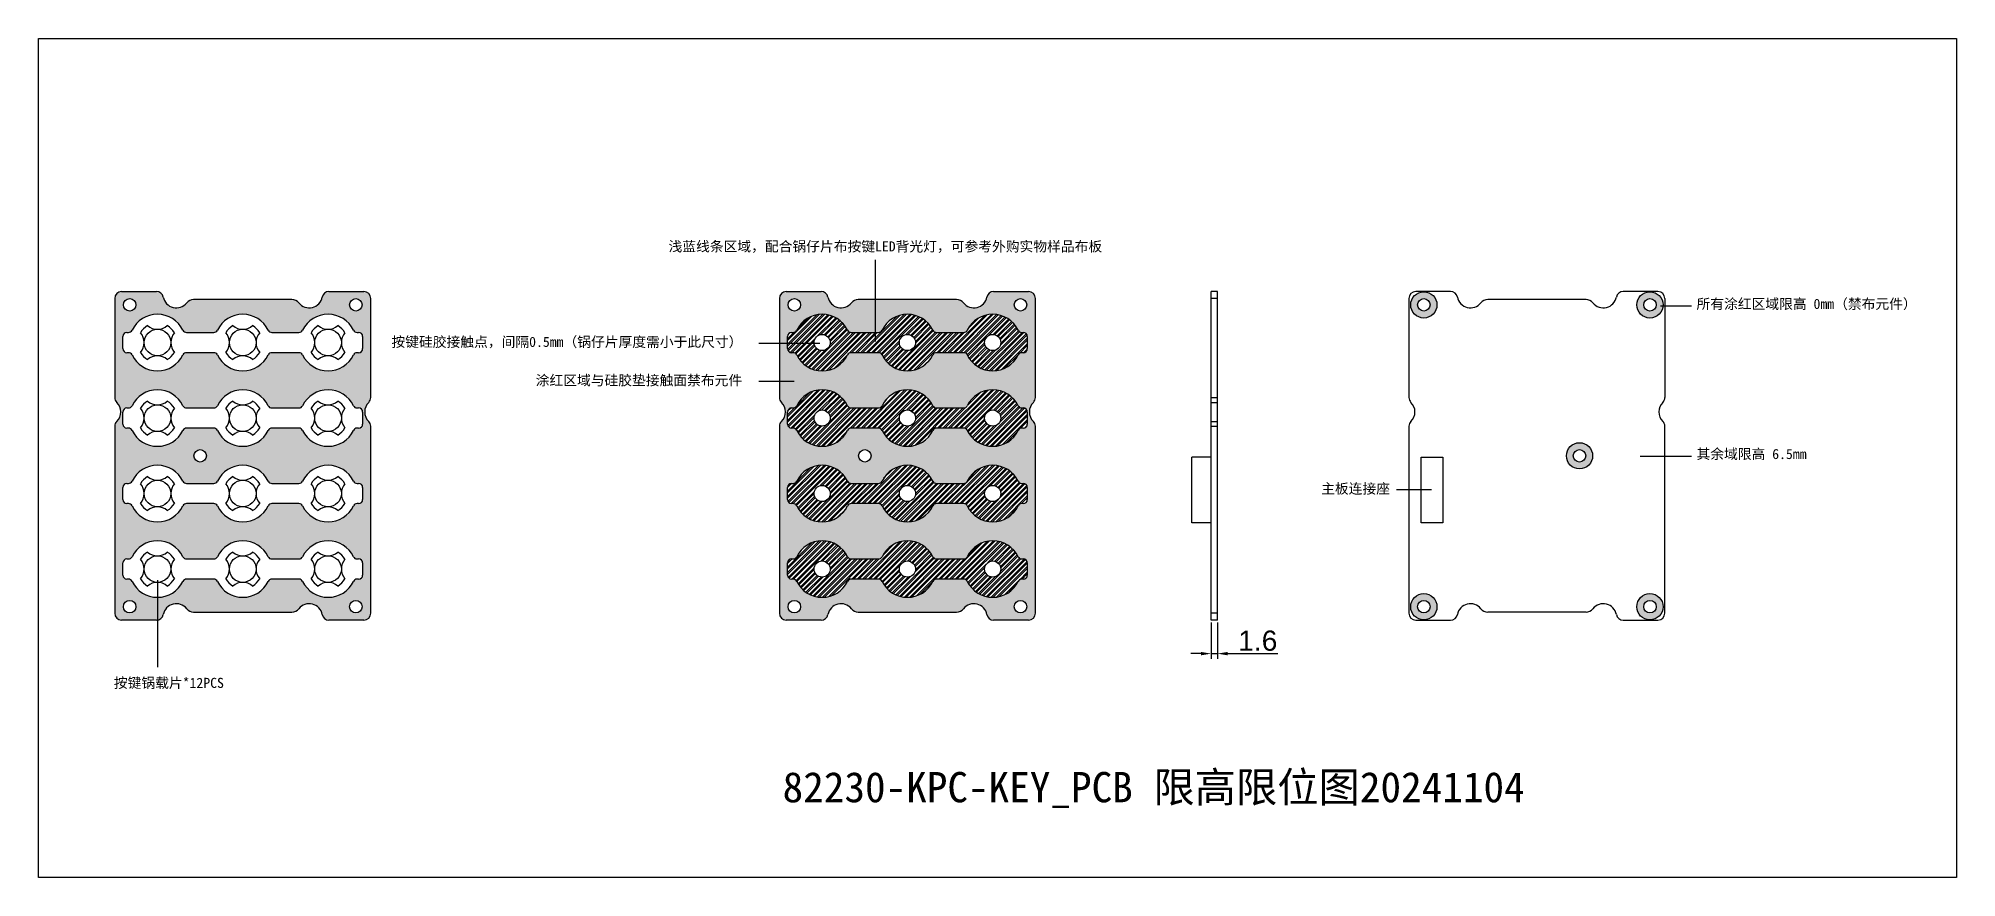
# Model space of a CAD drawing. Header units: millimetres. Extents: x 7 to 1252, y -707 to 211.
# Drawn here: x 776.6 to 1251.8, y 3.6 to 211.5 of the extents above; entities that cross this region are included whole.
import ezdxf

# ---------------------------------------------------------------- set-up
doc = ezdxf.new("R2010")
doc.units = ezdxf.units.MM
doc.styles.get("Standard").update_dxf_attribs({"font": 'arial.ttf'})
doc.dimstyles.new('ISO-25', dxfattribs={"dimtxt": 5, "dimasz": 2.5, "dimexe": 1.25, "dimexo": 0.625, "dimtad": 1, "dimdsep": 46, "dimtxsty": 'Standard', "dimcen": 0, "dimclrd": 6, "dimclre": 6, "dimadec": 0, "dimazin": 2, "dimtfac": 1, "dimtmove": 0, "dimatfit": 3, "dimfxl": 1, "dimarcsym": 0})

msp = doc.modelspace()

# ---------------------------------------------------------------- texts
at = {"attachment_point": 1}
for s, width, gutter_width, insert, char_height in [('{\\fSimSun|b0|i0|c134|p2;浅蓝线条区域，配合锅仔片布按键LED背光灯，可参考外购实物样品布板}', 118.33179, 12.5, (932.718, 161.171), 2.5), ('{\\fSimSun|b0|i0|c134|p2;所有涂红区域限高 0mm（禁布元件）}', 66.17217, 12.5, (1187.342, 146.932), 2.5), ('{\\fSimSun|b0|i0|c134|p2;按键硅胶接触点，间隔0.5mm（锅仔片厚度需小于此尺寸）}', 89.38014, 12.5, (864.095, 137.526), 2.5), ('{\\fSimSun|b0|i0|c134|p2;涂红区域与硅胶垫接触面禁布元件}', 66.17217, 12.5, (899.817, 127.998), 2.5), ('{\\fSimSun|b0|i0|c134|p2;其余域限高 6.5mm}', 66.17217, 12.5, (1187.342, 109.746), 2.5), ('{\\fSimSun|b0|i0|c134|p2;主板连接座}', 66.17217, 12.5, (1094.375, 101.172), 2.5), ('{\\fSimSun|b0|i0|c134|p2;按键锅载片*12PCS}', 89.38014, 12.5, (795.33, 53.048), 2.5), ('{\\fSimSun|b0|i0|c134|p2;82230-KPC-KEY_PCB 限高限位图20241104}', 209.2366, 37.5, (960.977, 29.724), 7.5)]:
    msp.add_mtext_dynamic_manual_height_columns(s, width=width, gutter_width=gutter_width, heights=[0], dxfattribs=dict(at, insert=insert, char_height=char_height))

# ---------------------------------------------------------------- blocks, each defined once
blk = doc.blocks.new('*D6')
at = {"color": 6, "lineweight": -2}
for p, q in [((1067.13, 66.72), (1067.13, 57.79)), ((1068.73, 66.72), (1068.73, 57.79)), ((1064.63, 59.04), (1062.13, 59.04)), ((1067.13, 59.04), (1068.73, 59.04)), ((1071.23, 59.04), (1083.61, 59.04))]:
    blk.add_line(p, q, dxfattribs=at)
at = {"color": 6}
for points in [[(1064.63, 59.46), (1064.63, 58.62), (1067.13, 59.04)], [(1071.23, 59.46), (1071.23, 58.62), (1068.73, 59.04)]]:
    blk.add_solid(points, dxfattribs=at)
at = {"layer": 'Defpoints', "color": 0}
for p in [(1067.13, 67.34), (1068.73, 67.34), (1068.73, 59.04)]:
    blk.add_point(p, dxfattribs=at)
at = {"color": 0, "insert": (1078.67, 62.22), "char_height": 5, "attachment_point": 5}
blk.add_mtext('1.6', dxfattribs=at)

# ---------------------------------------------------------------- dimensions: what is measured, and where the dimension line sits
dim = msp.add_linear_dim(base=(1068.727, 59.04), p1=(1067.127, 67.344), p2=(1068.727, 67.344), dimstyle='ISO-25')
dim.commit()
dim.dimension.update_dxf_attribs({"geometry": '*D6', "text_midpoint": (1078.666, 62.218)})

# ---------------------------------------------------------------- hatches: boundary and pattern name
h = msp.add_hatch(color=1)
h.dxf.hatch_style = 1
h.paths.add_polyline_path([(795.559, 69.044, 0.4142136), (797.259, 67.344), (805.898, 67.344, 0.3592693), (807.567, 68.721, -0.6382856), (813.377, 70.164, 0.2269687), (815.09, 69.344), (839.427, 69.344, 0.2269687), (841.141, 70.164, -0.6382856), (846.951, 68.721, 0.3592693), (848.62, 67.344), (857.259, 67.344, 0.4142136), (858.959, 69.044), (858.959, 115.359, 0.2015128), (858.449, 116.573, -0.420084), (858.449, 121.287, 0.2015128), (858.959, 122.501), (858.959, 147.044, 0.4142136), (857.259, 148.744), (848.62, 148.744, 0.3592693), (846.951, 147.367, -0.6382856), (841.141, 145.924, 0.2269687), (839.427, 146.744), (815.09, 146.744, 0.2269687), (813.377, 145.924, -0.6382856), (807.567, 147.367, 0.3592693), (805.898, 148.744), (797.259, 148.744, 0.4142136), (795.559, 147.044), (795.559, 122.501, 0.2015128), (796.069, 121.287, -0.420084), (796.069, 116.573, 0.2015128), (795.559, 115.359)])
h.paths.add_polyline_path([(818.246, 108.044, -1), (815.146, 108.044, -1)], flags=16)
h.paths.add_polyline_path([(812.428, 101.756, 0.2870076), (813.328, 101.194), (820.065, 101.194, 0.2870076), (820.964, 101.756, -0.6255432), (833.553, 101.756, 0.2870076), (834.453, 101.194), (841.19, 101.194, 0.2870076), (842.089, 101.756, -0.6255432), (854.678, 101.756, 0.2870076), (855.578, 101.194), (855.959, 101.194, -0.4142136), (856.959, 100.194), (856.959, 97.194, -0.4142136), (855.959, 96.194), (855.578, 96.194, 0.2870076), (854.678, 95.631, -0.6255432), (842.089, 95.631, 0.2870076), (841.19, 96.194), (834.453, 96.194, 0.2870076), (833.553, 95.631, -0.6255432), (820.964, 95.631, 0.2870076), (820.065, 96.194), (813.328, 96.194, 0.2870076), (812.428, 95.631, -0.6255432), (799.839, 95.631, 0.2870076), (798.94, 96.194), (798.559, 96.194, -0.4142136), (797.559, 97.194), (797.559, 100.194, -0.4142136), (798.559, 101.194), (798.94, 101.194, 0.2870076), (799.839, 101.756, -0.6255432)], flags=16)
h.paths.add_polyline_path([(799.839, 114.331, 0.2870076), (798.94, 114.894), (798.559, 114.894, -0.4142136), (797.559, 115.894), (797.559, 118.894, -0.4142136), (798.559, 119.894), (798.94, 119.894, 0.2870076), (799.839, 120.456, -0.6255432), (812.428, 120.456, 0.2870076), (813.328, 119.894), (820.065, 119.894, 0.2870076), (820.964, 120.456, -0.6255432), (833.553, 120.456, 0.2870076), (834.453, 119.894), (841.19, 119.894, 0.2870076), (842.089, 120.456, -0.6255432), (854.678, 120.456, 0.2870076), (855.578, 119.894), (855.959, 119.894, -0.4142136), (856.959, 118.894), (856.959, 115.894, -0.4142136), (855.959, 114.894), (855.578, 114.894, 0.2870076), (854.678, 114.331, -0.6255432), (842.089, 114.331, 0.2870076), (841.19, 114.894), (834.453, 114.894, 0.2870076), (833.553, 114.331, -0.6255432), (820.964, 114.331, 0.2870076), (820.065, 114.894), (813.328, 114.894, 0.2870076), (812.428, 114.331, -0.6255432)], flags=16)
h.paths.add_polyline_path([(812.428, 83.056, 0.2870076), (813.328, 82.494), (820.065, 82.494, 0.2870076), (820.964, 83.056, -0.6255432), (833.553, 83.056, 0.2870076), (834.453, 82.494), (841.19, 82.494, 0.2870076), (842.089, 83.056, -0.6255432), (854.678, 83.056, 0.2870076), (855.578, 82.494), (855.959, 82.494, -0.4142136), (856.959, 81.494), (856.959, 78.494, -0.4142136), (855.959, 77.494), (855.578, 77.494, 0.2870076), (854.678, 76.931, -0.6255432), (842.089, 76.931, 0.2870076), (841.19, 77.494), (834.453, 77.494, 0.2870076), (833.553, 76.931, -0.6255432), (820.964, 76.931, 0.2870076), (820.065, 77.494), (813.328, 77.494, 0.2870076), (812.428, 76.931, -0.6255432), (799.839, 76.931, 0.2870076), (798.94, 77.494), (798.559, 77.494, -0.4142136), (797.559, 78.494), (797.559, 81.494, -0.4142136), (798.559, 82.494), (798.94, 82.494, 0.2870076), (799.839, 83.056, -0.6255432)], flags=16)
h.paths.add_polyline_path([(799.839, 133.031, 0.2870076), (798.94, 133.594), (798.559, 133.594, -0.4142136), (797.559, 134.594), (797.559, 137.594, -0.4142136), (798.559, 138.594), (798.94, 138.594, 0.2870076), (799.839, 139.156, -0.6255432), (812.428, 139.156, 0.2870076), (813.328, 138.594), (820.065, 138.594, 0.2870076), (820.964, 139.156, -0.6255432), (833.553, 139.156, 0.2870076), (834.453, 138.594), (841.19, 138.594, 0.2870076), (842.089, 139.156, -0.6255432), (854.678, 139.156, 0.2870076), (855.578, 138.594), (855.959, 138.594, -0.4142136), (856.959, 137.594), (856.959, 134.594, -0.4142136), (855.959, 133.594), (855.578, 133.594, 0.2870076), (854.678, 133.031, -0.6255432), (842.089, 133.031, 0.2870076), (841.19, 133.594), (834.453, 133.594, 0.2870076), (833.553, 133.031, -0.6255432), (820.964, 133.031, 0.2870076), (820.065, 133.594), (813.328, 133.594, 0.2870076), (812.428, 133.031, -0.6255432)], flags=16)
h.paths.add_polyline_path([(800.809, 70.658, -1), (797.709, 70.658, -1)], flags=16)
h.paths.add_polyline_path([(797.709, 145.43, -1), (800.809, 145.43, -1)], flags=16)
h.paths.add_polyline_path([(856.809, 70.658, -1), (853.709, 70.658, -1)], flags=16)
h.paths.add_polyline_path([(853.709, 145.43, -1), (856.809, 145.43, -1)], flags=16)
h = msp.add_hatch(color=1)
h.dxf.hatch_style = 1
h.paths.add_polyline_path([(960.192, 69.044, 0.4142136), (961.892, 67.344), (970.532, 67.344, 0.3592693), (972.201, 68.721, -0.6382856), (978.011, 70.164, 0.2269687), (979.724, 69.344), (1004.061, 69.344, 0.2269687), (1005.774, 70.164, -0.6382856), (1011.584, 68.721, 0.3592693), (1013.253, 67.344), (1021.892, 67.344, 0.4142136), (1023.592, 69.044), (1023.592, 115.359, 0.2015128), (1023.082, 116.573, -0.420084), (1023.082, 121.287, 0.2015128), (1023.592, 122.501), (1023.592, 147.044, 0.4142136), (1021.892, 148.744), (1013.253, 148.744, 0.3592693), (1011.584, 147.367, -0.6382856), (1005.774, 145.924, 0.2269687), (1004.061, 146.744), (979.724, 146.744, 0.2269687), (978.011, 145.924, -0.6382856), (972.201, 147.367, 0.3592693), (970.532, 148.744), (961.892, 148.744, 0.4142136), (960.192, 147.044), (960.192, 122.501, 0.2015128), (960.702, 121.287, -0.420084), (960.702, 116.573, 0.2015128), (960.192, 115.359)])
h.paths.add_polyline_path([(982.88, 108.044, -1), (979.78, 108.044, -1)], flags=16)
h.paths.add_polyline_path([(977.062, 101.756, 0.2870076), (977.961, 101.194), (984.699, 101.194, 0.2870076), (985.598, 101.756, -0.6255432), (998.187, 101.756, 0.2870076), (999.086, 101.194), (1005.824, 101.194, 0.2870076), (1006.723, 101.756, -0.6255432), (1019.312, 101.756, 0.3465728), (1020.405, 101.176, -0.4705248), (1021.592, 100.194), (1021.592, 97.194, -0.4142136), (1020.592, 96.194), (1020.211, 96.194, 0.2870076), (1019.312, 95.631, -0.6255432), (1006.723, 95.631, 0.2870076), (1005.824, 96.194), (999.086, 96.194, 0.2870076), (998.187, 95.631, -0.6255432), (985.598, 95.631, 0.2870076), (984.699, 96.194), (977.961, 96.194, 0.2870076), (977.062, 95.631, -0.6255432), (964.473, 95.631, 0.3465728), (963.38, 96.211, -0.4705248), (962.192, 97.194), (962.192, 100.194, -0.4142136), (963.192, 101.194), (963.574, 101.194, 0.2870076), (964.473, 101.756, -0.6255432)], flags=16)
h.paths.add_polyline_path([(964.473, 114.331, 0.3465728), (963.38, 114.911, -0.4705248), (962.192, 115.894), (962.192, 118.894, -0.4142136), (963.192, 119.894), (963.574, 119.894, 0.2870076), (964.473, 120.456, -0.6255432), (977.062, 120.456, 0.2870076), (977.961, 119.894), (984.699, 119.894, 0.2870076), (985.598, 120.456, -0.6255432), (998.187, 120.456, 0.2870076), (999.086, 119.894), (1005.824, 119.894, 0.2870076), (1006.723, 120.456, -0.6255432), (1019.312, 120.456, 0.3465728), (1020.405, 119.876, -0.4705248), (1021.592, 118.894), (1021.592, 115.894, -0.4142136), (1020.592, 114.894), (1020.211, 114.894, 0.2870076), (1019.312, 114.331, -0.6255432), (1006.723, 114.331, 0.2870076), (1005.824, 114.894), (999.086, 114.894, 0.2870076), (998.187, 114.331, -0.6255432), (985.598, 114.331, 0.2870076), (984.699, 114.894), (977.961, 114.894, 0.2870076), (977.062, 114.331, -0.6255432)], flags=16)
h.paths.add_polyline_path([(972.767, 98.694, -1), (968.767, 98.694, -1)], flags=0)
h.paths.add_polyline_path([(968.767, 117.394, -1), (972.767, 117.394, -1)], flags=0)
h.paths.add_polyline_path([(993.892, 98.694, -1), (989.892, 98.694, -1)], flags=0)
h.paths.add_polyline_path([(989.892, 117.394, -1), (993.892, 117.394, -1)], flags=0)
h.paths.add_polyline_path([(977.062, 83.056, 0.2870076), (977.961, 82.494), (984.699, 82.494, 0.2870076), (985.598, 83.056, -0.6255432), (998.187, 83.056, 0.2870076), (999.086, 82.494), (1005.824, 82.494, 0.2870076), (1006.723, 83.056, -0.6255432), (1019.312, 83.056, 0.3465728), (1020.405, 82.476, -0.4705248), (1021.592, 81.494), (1021.592, 78.494, -0.4142136), (1020.592, 77.494), (1020.211, 77.494, 0.2870076), (1019.312, 76.931, -0.6255432), (1006.723, 76.931, 0.2870076), (1005.824, 77.494), (999.086, 77.494, 0.2870076), (998.187, 76.931, -0.6255432), (985.598, 76.931, 0.2870076), (984.699, 77.494), (977.961, 77.494, 0.2870076), (977.062, 76.931, -0.6255432), (964.473, 76.931, 0.3465728), (963.38, 77.511, -0.4705248), (962.192, 78.494), (962.192, 81.494, -0.4142136), (963.192, 82.494), (963.574, 82.494, 0.2870076), (964.473, 83.056, -0.6255432)], flags=16)
h.paths.add_polyline_path([(964.473, 133.031, 0.3465728), (963.38, 133.611, -0.4705248), (962.192, 134.594), (962.192, 137.594, -0.4142136), (963.192, 138.594), (963.574, 138.594, 0.2870076), (964.473, 139.156, -0.6255432), (977.062, 139.156, 0.2870076), (977.961, 138.594), (984.699, 138.594, 0.2870076), (985.598, 139.156, -0.6255432), (998.187, 139.156, 0.2870076), (999.086, 138.594), (1005.824, 138.594, 0.2870076), (1006.723, 139.156, -0.6255432), (1019.312, 139.156, 0.3465728), (1020.405, 138.576, -0.4705248), (1021.592, 137.594), (1021.592, 134.594, -0.4142136), (1020.592, 133.594), (1020.211, 133.594, 0.2870076), (1019.312, 133.031, -0.6255432), (1006.723, 133.031, 0.2870076), (1005.824, 133.594), (999.086, 133.594, 0.2870076), (998.187, 133.031, -0.6255432), (985.598, 133.031, 0.2870076), (984.699, 133.594), (977.961, 133.594, 0.2870076), (977.062, 133.031, -0.6255432)], flags=16)
h.paths.add_polyline_path([(972.767, 79.994, -1), (968.767, 79.994, -1)], flags=0)
h.paths.add_polyline_path([(968.767, 136.094, -1), (972.767, 136.094, -1)], flags=0)
h.paths.add_polyline_path([(993.892, 79.994, -1), (989.892, 79.994, -1)], flags=0)
h.paths.add_polyline_path([(989.892, 136.094, -1), (993.892, 136.094, -1)], flags=0)
h.paths.add_polyline_path([(1015.017, 98.694, -1), (1011.017, 98.694, -1)], flags=0)
h.paths.add_polyline_path([(1011.017, 117.394, -1), (1015.017, 117.394, -1)], flags=0)
h.paths.add_polyline_path([(965.442, 70.658, -1), (962.342, 70.658, -1)], flags=16)
h.paths.add_polyline_path([(962.342, 145.43, -1), (965.442, 145.43, -1)], flags=16)
h.paths.add_polyline_path([(1015.017, 79.994, -1), (1011.017, 79.994, -1)], flags=0)
h.paths.add_polyline_path([(1011.017, 136.094, -1), (1015.017, 136.094, -1)], flags=0)
h.paths.add_polyline_path([(1021.442, 70.658, -1), (1018.342, 70.658, -1)], flags=16)
h.paths.add_polyline_path([(1018.342, 145.43, -1), (1021.442, 145.43, -1)], flags=16)
h = msp.add_hatch(color=1)
h.dxf.hatch_style = 1
h.paths.add_polyline_path([(1116.552, 145.43, 1), (1123.052, 145.43, 1)])
h.paths.add_polyline_path([(1118.252, 145.43, -1), (1121.352, 145.43, -1)], flags=16)
h.paths.add_polyline_path([(1179.052, 145.43, 1), (1172.552, 145.43, 1)])
h.paths.add_polyline_path([(1177.352, 145.43, -1), (1174.252, 145.43, -1)], flags=16)
h.paths.add_polyline_path([(1155.115, 108.044, 1), (1161.615, 108.044, 1)])
h.paths.add_polyline_path([(1156.815, 108.044, -1), (1159.915, 108.044, -1)], flags=16)
h.paths.add_polyline_path([(1179.052, 70.658, 1), (1172.552, 70.658, 1)])
h.paths.add_polyline_path([(1174.252, 70.658, -1), (1177.352, 70.658, -1)], flags=16)
h.paths.add_polyline_path([(1123.052, 70.658, 1), (1116.552, 70.658, 1)])
h.paths.add_polyline_path([(1118.252, 70.658, -1), (1121.352, 70.658, -1)], flags=16)
h = msp.add_hatch()
h.set_pattern_fill('ANSI32', color=141, scale=0.1)
h.set_pattern_definition([(45, (86.1235, -11.6336), (-0.6735192, 0.6735192), []), (45, (86.57255, -11.6336), (-0.6735192, 0.6735192), [])])
h.paths.add_polyline_path([(977.961, 133.594), (984.699, 133.594, -0.2870076), (985.598, 133.031, 0.6255432), (998.187, 133.031, -0.2870076), (999.086, 133.594), (1005.824, 133.594, -0.2870076), (1006.723, 133.031, 0.6255432), (1019.312, 133.031, -0.2870076), (1020.211, 133.594), (1020.592, 133.594, 0.4142136), (1021.592, 134.594), (1021.592, 137.594, 0.4142136), (1020.592, 138.594), (1020.211, 138.594, -0.2870076), (1019.312, 139.156, 0.6255432), (1006.723, 139.156, -0.2870076), (1005.824, 138.594), (999.086, 138.594, -0.2870076), (998.187, 139.156, 0.6255432), (985.598, 139.156, -0.2870076), (984.699, 138.594), (977.961, 138.594, -0.2870076), (977.062, 139.156, 0.6255432), (964.473, 139.156, -0.2870076), (963.574, 138.594), (963.192, 138.594, 0.4142136), (962.192, 137.594), (962.192, 135.973), (968.771, 135.973, -0.0150804), (968.767, 136.094, -1), (972.767, 136.094, -0.9702873), (968.771, 135.973), (962.192, 135.973), (962.192, 134.594, 0.4142136), (963.192, 133.594), (963.574, 133.594, -0.2870076), (964.473, 133.031, 0.6255432), (977.062, 133.031, -0.2870076)])
h.paths.add_polyline_path([(993.892, 136.094, -1), (989.892, 136.094, -1)], flags=16)
h.paths.add_polyline_path([(1015.017, 136.094, -1), (1011.017, 136.094, -1)], flags=16)
h.paths.add_polyline_path([(977.961, 114.894), (984.699, 114.894, -0.2870076), (985.598, 114.331, 0.6255432), (998.187, 114.331, -0.2870076), (999.086, 114.894), (1005.824, 114.894, -0.2870076), (1006.723, 114.331, 0.6255432), (1019.312, 114.331, -0.2870076), (1020.211, 114.894), (1020.592, 114.894, 0.4142136), (1021.592, 115.894), (1021.592, 118.894, 0.4142136), (1020.592, 119.894), (1020.211, 119.894, -0.2870076), (1019.312, 120.456, 0.6255432), (1006.723, 120.456, -0.2870076), (1005.824, 119.894), (999.086, 119.894, -0.2870076), (998.187, 120.456, 0.6255432), (985.598, 120.456, -0.2870076), (984.699, 119.894), (977.961, 119.894, -0.2870076), (977.062, 120.456, 0.6255432), (964.473, 120.456, -0.2870076), (963.574, 119.894), (963.192, 119.894, 0.4142136), (962.192, 118.894), (962.192, 115.894, 0.4142136), (963.192, 114.894), (963.574, 114.894, -0.2870076), (964.473, 114.331, 0.6255432), (977.062, 114.331, -0.2870076)])
h.paths.add_polyline_path([(968.767, 117.394, -1), (972.767, 117.394, -1)], flags=16)
h.paths.add_polyline_path([(993.892, 117.394, -1), (989.892, 117.394, -1)], flags=16)
h.paths.add_polyline_path([(1015.017, 117.394, -1), (1011.017, 117.394, -1)], flags=16)
h.paths.add_polyline_path([(977.062, 101.756, 0.6255432), (964.473, 101.756, -0.2870076), (963.574, 101.194), (963.192, 101.194, 0.4142136), (962.192, 100.194), (962.192, 97.194, 0.4142136), (963.192, 96.194), (963.574, 96.194, -0.2870076), (964.473, 95.631, 0.6255432), (977.062, 95.631, -0.2870076), (977.961, 96.194), (984.699, 96.194, -0.2870076), (985.598, 95.631, 0.6255432), (998.187, 95.631, -0.2870076), (999.086, 96.194), (1005.824, 96.194, -0.2870076), (1006.723, 95.631, 0.6255432), (1019.312, 95.631, -0.2870076), (1020.211, 96.194), (1020.592, 96.194, 0.4142136), (1021.592, 97.194), (1021.592, 100.194, 0.4142136), (1020.592, 101.194), (1020.211, 101.194, -0.2870076), (1019.312, 101.756, 0.6255432), (1006.723, 101.756, -0.2870076), (1005.824, 101.194), (999.086, 101.194, -0.2870076), (998.187, 101.756, 0.6255432), (985.598, 101.756, -0.2870076), (984.699, 101.194), (977.961, 101.194, -0.2870076)])
h.paths.add_polyline_path([(972.767, 98.694, -1), (968.767, 98.694, -1)], flags=16)
h.paths.add_polyline_path([(993.892, 98.694, -1), (989.892, 98.694, -1)], flags=16)
h.paths.add_polyline_path([(1015.017, 98.694, -1), (1011.017, 98.694, -1)], flags=16)
h.paths.add_polyline_path([(977.062, 83.056, 0.6255432), (964.473, 83.056, -0.2870076), (963.574, 82.494), (963.192, 82.494, 0.4142136), (962.192, 81.494), (962.192, 78.494, 0.4142136), (963.192, 77.494), (963.574, 77.494, -0.2870076), (964.473, 76.931, 0.6255432), (977.062, 76.931, -0.2870076), (977.961, 77.494), (984.699, 77.494, -0.2870076), (985.598, 76.931, 0.6255432), (998.187, 76.931, -0.2870076), (999.086, 77.494), (1005.824, 77.494, -0.2870076), (1006.723, 76.931, 0.6255432), (1019.312, 76.931, -0.2870076), (1020.211, 77.494), (1020.592, 77.494, 0.4142136), (1021.592, 78.494), (1021.592, 81.494, 0.4142136), (1020.592, 82.494), (1020.211, 82.494, -0.2870076), (1019.312, 83.056, 0.6255432), (1006.723, 83.056, -0.2870076), (1005.824, 82.494), (999.086, 82.494, -0.2870076), (998.187, 83.056, 0.6255432), (985.598, 83.056, -0.2870076), (984.699, 82.494), (977.961, 82.494, -0.2870076)])
h.paths.add_polyline_path([(972.767, 79.994, -1), (968.767, 79.994, -1)], flags=16)
h.paths.add_polyline_path([(993.892, 79.994, -1), (989.892, 79.994, -1)], flags=16)
h.paths.add_polyline_path([(1015.017, 79.994, -1), (1011.017, 79.994, -1)], flags=16)

# ---------------------------------------------------------------- linework, layer by layer
at = {"color": 6}
for p, q in [((983.934, 156.593), (983.934, 136.365)), ((1186.08, 145.073), (1178.437, 145.073)), ((955.086, 135.973), (970.183, 135.973)), ((955.086, 126.542), (963.798, 126.542)), ((1186.08, 107.886), (1173.394, 107.886)), ((1113.027, 99.716), (1121.739, 99.716)), ((806.21, 55.658), (806.21, 77.241))]:
    msp.add_line(p, q, dxfattribs=at)
at = {"linetype": 'Continuous'}
for p, q in [((797.259, 148.744), (805.898, 148.744)), ((848.62, 148.744), (857.259, 148.744)), ((961.892, 148.744), (970.532, 148.744)), ((1013.253, 148.744), (1021.892, 148.744)), ((1067.127, 67.344), (1067.127, 148.744)), ((1068.727, 148.744), (1067.127, 148.744)), ((1068.727, 67.344), (1068.727, 148.744)), ((1126.441, 148.744), (1117.802, 148.744)), ((1177.802, 148.744), (1169.163, 148.744)), ((795.559, 147.044), (795.559, 122.501)), ((839.427, 146.744), (815.09, 146.744)), ((858.959, 122.501), (858.959, 147.044)), ((960.192, 147.044), (960.192, 122.501)), ((1004.061, 146.744), (979.724, 146.744)), ((1023.592, 122.501), (1023.592, 147.044)), ((1068.727, 147.044), (1067.127, 147.044)), ((1116.102, 147.044), (1116.102, 122.501)), ((1159.971, 146.744), (1135.634, 146.744)), ((1179.502, 147.044), (1179.502, 122.501)), ((1067.127, 122.501), (1068.727, 122.501)), ((1067.127, 121.287), (1068.727, 121.287)), ((795.559, 115.359), (795.559, 69.044)), ((858.959, 69.044), (858.959, 115.359)), ((960.192, 115.359), (960.192, 69.044)), ((1023.592, 69.044), (1023.592, 115.359)), ((1067.127, 116.573), (1068.727, 116.573)), ((1067.127, 115.359), (1068.727, 115.359)), ((1116.102, 115.359), (1116.102, 69.044)), ((1179.502, 69.044), (1179.502, 115.359)), ((805.898, 67.344), (797.259, 67.344)), ((815.09, 69.344), (839.427, 69.344)), ((857.259, 67.344), (848.62, 67.344)), ((970.532, 67.344), (961.892, 67.344)), ((979.724, 69.344), (1004.061, 69.344)), ((1021.892, 67.344), (1013.253, 67.344)), ((1068.727, 69.044), (1067.127, 69.044)), ((1068.727, 67.344), (1067.127, 67.344)), ((1117.802, 67.344), (1126.441, 67.344)), ((1159.971, 69.344), (1135.634, 69.344)), ((1169.163, 67.344), (1177.802, 67.344))]:
    msp.add_line(p, q, dxfattribs=at)
at = {"color": 4, "linetype": 'Continuous'}
for p, q in [((798.559, 138.594), (798.94, 138.594)), ((813.328, 138.594), (820.065, 138.594)), ((834.453, 138.594), (841.19, 138.594)), ((855.578, 138.594), (855.959, 138.594)), ((963.192, 138.594), (963.574, 138.594)), ((977.961, 138.594), (984.699, 138.594)), ((999.086, 138.594), (1005.824, 138.594)), ((1020.211, 138.594), (1020.592, 138.594)), ((797.559, 134.594), (797.559, 137.594)), ((798.94, 133.594), (798.559, 133.594)), ((820.065, 133.594), (813.328, 133.594)), ((841.19, 133.594), (834.453, 133.594)), ((855.959, 133.594), (855.578, 133.594)), ((856.959, 137.594), (856.959, 134.594)), ((962.192, 134.594), (962.192, 137.594)), ((963.574, 133.594), (963.192, 133.594)), ((984.699, 133.594), (977.961, 133.594)), ((1005.824, 133.594), (999.086, 133.594)), ((1020.592, 133.594), (1020.211, 133.594)), ((1021.592, 137.594), (1021.592, 134.594)), ((797.559, 115.894), (797.559, 118.894)), ((798.559, 119.894), (798.94, 119.894)), ((813.328, 119.894), (820.065, 119.894)), ((834.453, 119.894), (841.19, 119.894)), ((855.578, 119.894), (855.959, 119.894)), ((856.959, 118.894), (856.959, 115.894)), ((962.192, 115.894), (962.192, 118.894)), ((963.192, 119.894), (963.574, 119.894)), ((977.961, 119.894), (984.699, 119.894)), ((999.086, 119.894), (1005.824, 119.894)), ((1020.211, 119.894), (1020.592, 119.894)), ((1021.592, 118.894), (1021.592, 115.894)), ((798.94, 114.894), (798.559, 114.894)), ((820.065, 114.894), (813.328, 114.894)), ((841.19, 114.894), (834.453, 114.894)), ((855.959, 114.894), (855.578, 114.894)), ((963.574, 114.894), (963.192, 114.894)), ((984.699, 114.894), (977.961, 114.894)), ((1005.824, 114.894), (999.086, 114.894)), ((1020.592, 114.894), (1020.211, 114.894)), ((1067.127, 107.68), (1062.327, 107.68)), ((1062.327, 91.48), (1062.327, 107.68)), ((797.559, 97.194), (797.559, 100.194)), ((798.559, 101.194), (798.94, 101.194)), ((813.328, 101.194), (820.065, 101.194)), ((834.453, 101.194), (841.19, 101.194)), ((855.578, 101.194), (855.959, 101.194)), ((856.959, 100.194), (856.959, 97.194)), ((962.192, 97.194), (962.192, 100.194)), ((963.192, 101.194), (963.574, 101.194)), ((977.961, 101.194), (984.699, 101.194)), ((999.086, 101.194), (1005.824, 101.194)), ((1020.211, 101.194), (1020.592, 101.194)), ((1021.592, 100.194), (1021.592, 97.194)), ((798.94, 96.194), (798.559, 96.194)), ((820.065, 96.194), (813.328, 96.194)), ((841.19, 96.194), (834.453, 96.194)), ((855.959, 96.194), (855.578, 96.194)), ((963.574, 96.194), (963.192, 96.194)), ((984.699, 96.194), (977.961, 96.194)), ((1005.824, 96.194), (999.086, 96.194)), ((1020.592, 96.194), (1020.211, 96.194)), ((1067.127, 91.48), (1062.327, 91.48)), ((797.559, 78.494), (797.559, 81.494)), ((798.559, 82.494), (798.94, 82.494)), ((813.328, 82.494), (820.065, 82.494)), ((834.453, 82.494), (841.19, 82.494)), ((855.578, 82.494), (855.959, 82.494)), ((856.959, 81.494), (856.959, 78.494)), ((962.192, 78.494), (962.192, 81.494)), ((963.192, 82.494), (963.574, 82.494)), ((977.961, 82.494), (984.699, 82.494)), ((999.086, 82.494), (1005.824, 82.494)), ((1020.211, 82.494), (1020.592, 82.494)), ((1021.592, 81.494), (1021.592, 78.494)), ((798.94, 77.494), (798.559, 77.494)), ((820.065, 77.494), (813.328, 77.494)), ((841.19, 77.494), (834.453, 77.494)), ((855.959, 77.494), (855.578, 77.494)), ((963.574, 77.494), (963.192, 77.494)), ((984.699, 77.494), (977.961, 77.494)), ((1005.824, 77.494), (999.086, 77.494)), ((1020.592, 77.494), (1020.211, 77.494))]:
    msp.add_line(p, q, dxfattribs=at)
at = {"color": 4}
msp.add_lwpolyline([(1119.102, 107.68), (1124.502, 107.68), (1124.502, 91.48), (1119.102, 91.48)], close=True, dxfattribs=at)
for centre in [(1119.802, 145.43), (1175.802, 145.43), (1158.365, 108.044), (1119.802, 70.658), (1175.802, 70.658)]:
    msp.add_circle(centre, 3.25)
at = {"linetype": 'Continuous'}
for centre in [(799.259, 145.43), (855.259, 145.43), (963.892, 145.43), (1019.892, 145.43), (1119.802, 145.43), (1175.802, 145.43), (816.696, 108.044), (981.33, 108.044), (1158.365, 108.044), (799.259, 70.658), (855.259, 70.658), (963.892, 70.658), (1019.892, 70.658), (1119.802, 70.658), (1175.802, 70.658)]:
    msp.add_circle(centre, 1.55, dxfattribs=at)
at = {"color": 4}
for centre in [(806.134, 136.094), (827.259, 136.094), (848.384, 136.094), (806.134, 117.394), (827.259, 117.394), (848.384, 117.394), (806.134, 98.694), (827.259, 98.694), (848.384, 98.694), (806.134, 79.994), (827.259, 79.994), (848.384, 79.994)]:
    msp.add_circle(centre, 3.3, dxfattribs=at)
at = {"color": 3, "linetype": 'Continuous'}
for centre in [(970.767, 136.094), (991.892, 136.094), (1013.017, 136.094), (970.767, 117.394), (991.892, 117.394), (1013.017, 117.394), (970.767, 98.694), (991.892, 98.694), (1013.017, 98.694), (970.767, 79.994), (991.892, 79.994), (1013.017, 79.994)]:
    msp.add_circle(centre, 2, dxfattribs=at)
at = {"linetype": 'Continuous'}
for centre, radius, start, end in [((797.259, 147.044), 1.7, 90, 180), ((805.898, 147.044), 1.7, 10.95278, 90), ((810.807, 147.994), 3.3, 190.95278, 321.15081), ((843.711, 147.994), 3.3, 218.84919, 349.04722), ((848.62, 147.044), 1.7, 90, 169.04722), ((857.259, 147.044), 1.7, 0, 90), ((961.892, 147.044), 1.7, 90, 180), ((970.532, 147.044), 1.7, 10.95278, 90), ((975.44, 147.994), 3.3, 190.95278, 321.15081), ((1008.344, 147.994), 3.3, 218.84919, 349.04722), ((1013.253, 147.044), 1.7, 90, 169.04722), ((1021.892, 147.044), 1.7, 0, 90), ((1117.802, 147.044), 1.7, 90, 180), ((1126.441, 147.044), 1.7, 10.95278, 90), ((1131.35, 147.994), 3.3, 190.95278, 321.15081), ((1164.254, 147.994), 3.3, 218.84919, 349.04722), ((1169.163, 147.044), 1.7, 90, 169.04722), ((1177.802, 147.044), 1.7, 0, 90), ((815.09, 144.544), 2.2, 90, 141.15081), ((839.427, 144.544), 2.2, 38.84919, 90), ((979.724, 144.544), 2.2, 90, 141.15081), ((1004.061, 144.544), 2.2, 38.84919, 90), ((1135.634, 144.544), 2.2, 90, 141.15081), ((1159.971, 144.544), 2.2, 38.84919, 90), ((797.259, 122.501), 1.7, 180, 225.573), ((793.759, 118.93), 3.3, 314.427, 45.573), ((841.19, 120.894), 1, 270, 334.05552), ((860.759, 118.93), 3.3, 134.427, 225.573), ((857.259, 122.501), 1.7, 314.427, 0), ((961.892, 122.501), 1.7, 180, 225.573), ((958.392, 118.93), 3.3, 314.427, 45.573), ((1005.824, 120.894), 1, 270, 334.05552), ((1025.392, 118.93), 3.3, 134.427, 225.573), ((1021.892, 122.501), 1.7, 314.427, 0), ((1117.802, 122.501), 1.7, 180, 225.573), ((1114.302, 118.93), 3.3, 314.427, 45.573), ((1181.302, 118.93), 3.3, 134.427, 225.573), ((1177.802, 122.501), 1.7, 314.427, 0), ((797.259, 115.359), 1.7, 134.427, 180), ((841.19, 113.894), 1, 25.94448, 90), ((857.259, 115.359), 1.7, 0, 45.573), ((961.892, 115.359), 1.7, 134.427, 180), ((1005.824, 113.894), 1, 25.94448, 90), ((1021.892, 115.359), 1.7, 0, 45.573), ((1117.802, 115.359), 1.7, 134.427, 180), ((1177.802, 115.359), 1.7, 0, 45.573), ((810.807, 68.094), 3.3, 38.84919, 169.04722), ((843.711, 68.094), 3.3, 10.95278, 141.15081), ((975.44, 68.094), 3.3, 38.84919, 169.04722), ((1008.344, 68.094), 3.3, 10.95278, 141.15081), ((1131.35, 68.094), 3.3, 38.84919, 169.04722), ((1164.254, 68.094), 3.3, 10.95278, 141.15081), ((797.259, 69.044), 1.7, 180, 270), ((805.898, 69.044), 1.7, 270, 349.04722), ((815.09, 71.544), 2.2, 218.84919, 270), ((839.427, 71.544), 2.2, 270, 321.15081), ((848.62, 69.044), 1.7, 190.95278, 270), ((857.259, 69.044), 1.7, 270, 0), ((961.892, 69.044), 1.7, 180, 270), ((970.532, 69.044), 1.7, 270, 349.04722), ((979.724, 71.544), 2.2, 218.84919, 270), ((1004.061, 71.544), 2.2, 270, 321.15081), ((1013.253, 69.044), 1.7, 190.95278, 270), ((1021.892, 69.044), 1.7, 270, 0), ((1117.802, 69.044), 1.7, 180, 270), ((1126.441, 69.044), 1.7, 270, 349.04722), ((1135.634, 71.544), 2.2, 218.84919, 270), ((1159.971, 71.544), 2.2, 270, 321.15081), ((1169.163, 69.044), 1.7, 190.95278, 270), ((1177.802, 69.044), 1.7, 270, 0)]:
    msp.add_arc(centre, radius, start, end, dxfattribs=at)
at = {"color": 4, "linetype": 'Continuous'}
for centre, radius, start, end in [((806.134, 136.094), 7, 25.94448, 154.05552), ((827.259, 136.094), 7, 25.94448, 154.05552), ((848.384, 136.094), 7, 25.94448, 154.05552), ((970.767, 136.094), 7, 25.94448, 154.05552), ((991.892, 136.094), 7, 25.94448, 154.05552), ((1013.017, 136.094), 7, 25.94448, 154.05552), ((798.559, 137.594), 1, 90, 180), ((798.94, 139.594), 1, 270, 334.05552), ((813.328, 139.594), 1, 205.94448, 270), ((820.065, 139.594), 1, 270, 334.05552), ((834.453, 139.594), 1, 205.94448, 270), ((841.19, 139.594), 1, 270, 334.05552), ((855.578, 139.594), 1, 205.94448, 270), ((855.959, 137.594), 1, 0, 90), ((963.192, 137.594), 1, 90, 180), ((963.574, 139.594), 1, 270, 334.05552), ((977.961, 139.594), 1, 205.94448, 270), ((984.699, 139.594), 1, 270, 334.05552), ((999.086, 139.594), 1, 205.94448, 270), ((1005.824, 139.594), 1, 270, 334.05552), ((1020.211, 139.594), 1, 205.94448, 270), ((1020.592, 137.594), 1, 0, 90), ((798.559, 134.594), 1, 180, 270), ((798.94, 132.594), 1, 25.94448, 90), ((813.328, 132.594), 1, 90, 154.05552), ((820.065, 132.594), 1, 25.94448, 90), ((834.453, 132.594), 1, 90, 154.05552), ((841.19, 132.594), 1, 25.94448, 90), ((855.578, 132.594), 1, 90, 154.05552), ((855.959, 134.594), 1, 270, 0), ((963.192, 134.594), 1, 180, 270), ((963.574, 132.594), 1, 25.94448, 90), ((977.961, 132.594), 1, 90, 154.05552), ((984.699, 132.594), 1, 25.94448, 90), ((999.086, 132.594), 1, 90, 154.05552), ((1005.824, 132.594), 1, 25.94448, 90), ((1020.211, 132.594), 1, 90, 154.05552), ((1020.592, 134.594), 1, 270, 0), ((806.134, 136.094), 7, 205.94448, 334.05552), ((827.259, 136.094), 7, 205.94448, 334.05552), ((848.384, 136.094), 7, 205.94448, 334.05552), ((970.767, 136.094), 7, 205.94448, 334.05552), ((991.892, 136.094), 7, 205.94448, 334.05552), ((1013.017, 136.094), 7, 205.94448, 334.05552), ((806.134, 117.394), 7, 25.94448, 154.05552), ((827.259, 117.394), 7, 25.94448, 154.05552), ((848.384, 117.394), 7, 25.94448, 154.05552), ((970.767, 117.394), 7, 25.94448, 154.05552), ((991.892, 117.394), 7, 25.94448, 154.05552), ((1013.017, 117.394), 7, 25.94448, 154.05552), ((798.559, 118.894), 1, 90, 180), ((798.94, 120.894), 1, 270, 334.05552), ((813.328, 120.894), 1, 205.94448, 270), ((820.065, 120.894), 1, 270, 334.05552), ((834.453, 120.894), 1, 205.94448, 270), ((855.578, 120.894), 1, 205.94448, 270), ((855.959, 118.894), 1, 0, 90), ((963.192, 118.894), 1, 90, 180), ((963.574, 120.894), 1, 270, 334.05552), ((977.961, 120.894), 1, 205.94448, 270), ((984.699, 120.894), 1, 270, 334.05552), ((999.086, 120.894), 1, 205.94448, 270), ((1020.211, 120.894), 1, 205.94448, 270), ((1020.592, 118.894), 1, 0, 90), ((798.559, 115.894), 1, 180, 270), ((798.94, 113.894), 1, 25.94448, 90), ((806.134, 117.394), 7, 205.94448, 334.05552), ((813.328, 113.894), 1, 90, 154.05552), ((820.065, 113.894), 1, 25.94448, 90), ((827.259, 117.394), 7, 205.94448, 334.05552), ((834.453, 113.894), 1, 90, 154.05552), ((848.384, 117.394), 7, 205.94448, 334.05552), ((855.578, 113.894), 1, 90, 154.05552), ((855.959, 115.894), 1, 270, 0), ((963.192, 115.894), 1, 180, 270), ((963.574, 113.894), 1, 25.94448, 90), ((970.767, 117.394), 7, 205.94448, 334.05552), ((977.961, 113.894), 1, 90, 154.05552), ((984.699, 113.894), 1, 25.94448, 90), ((991.892, 117.394), 7, 205.94448, 334.05552), ((999.086, 113.894), 1, 90, 154.05552), ((1013.017, 117.394), 7, 205.94448, 334.05552), ((1020.211, 113.894), 1, 90, 154.05552), ((1020.592, 115.894), 1, 270, 0), ((806.134, 98.694), 7, 25.94448, 154.05552), ((827.259, 98.694), 7, 25.94448, 154.05552), ((848.384, 98.694), 7, 25.94448, 154.05552), ((970.767, 98.694), 7, 25.94448, 154.05552), ((991.892, 98.694), 7, 25.94448, 154.05552), ((1013.017, 98.694), 7, 25.94448, 154.05552), ((798.559, 100.194), 1, 90, 180), ((798.94, 102.194), 1, 270, 334.05552), ((813.328, 102.194), 1, 205.94448, 270), ((820.065, 102.194), 1, 270, 334.05552), ((834.453, 102.194), 1, 205.94448, 270), ((841.19, 102.194), 1, 270, 334.05552), ((855.578, 102.194), 1, 205.94448, 270), ((855.959, 100.194), 1, 0, 90), ((963.192, 100.194), 1, 90, 180), ((963.574, 102.194), 1, 270, 334.05552), ((977.961, 102.194), 1, 205.94448, 270), ((984.699, 102.194), 1, 270, 334.05552), ((999.086, 102.194), 1, 205.94448, 270), ((1005.824, 102.194), 1, 270, 334.05552), ((1020.211, 102.194), 1, 205.94448, 270), ((1020.592, 100.194), 1, 0, 90), ((798.559, 97.194), 1, 180, 270), ((798.94, 95.194), 1, 25.94448, 90), ((806.134, 98.694), 7, 205.94448, 334.05552), ((813.328, 95.194), 1, 90, 154.05552), ((820.065, 95.194), 1, 25.94448, 90), ((827.259, 98.694), 7, 205.94448, 334.05552), ((834.453, 95.194), 1, 90, 154.05552), ((841.19, 95.194), 1, 25.94448, 90), ((848.384, 98.694), 7, 205.94448, 334.05552), ((855.578, 95.194), 1, 90, 154.05552), ((855.959, 97.194), 1, 270, 0), ((963.192, 97.194), 1, 180, 270), ((963.574, 95.194), 1, 25.94448, 90), ((970.767, 98.694), 7, 205.94448, 334.05552), ((977.961, 95.194), 1, 90, 154.05552), ((984.699, 95.194), 1, 25.94448, 90), ((991.892, 98.694), 7, 205.94448, 334.05552), ((999.086, 95.194), 1, 90, 154.05552), ((1005.824, 95.194), 1, 25.94448, 90), ((1013.017, 98.694), 7, 205.94448, 334.05552), ((1020.211, 95.194), 1, 90, 154.05552), ((1020.592, 97.194), 1, 270, 0), ((806.134, 79.994), 7, 25.94448, 154.05552), ((827.259, 79.994), 7, 25.94448, 154.05552), ((848.384, 79.994), 7, 25.94448, 154.05552), ((970.767, 79.994), 7, 25.94448, 154.05552), ((991.892, 79.994), 7, 25.94448, 154.05552), ((1013.017, 79.994), 7, 25.94448, 154.05552), ((798.559, 81.494), 1, 90, 180), ((798.94, 83.494), 1, 270, 334.05552), ((813.328, 83.494), 1, 205.94448, 270), ((820.065, 83.494), 1, 270, 334.05552), ((834.453, 83.494), 1, 205.94448, 270), ((841.19, 83.494), 1, 270, 334.05552), ((855.578, 83.494), 1, 205.94448, 270), ((855.959, 81.494), 1, 0, 90), ((963.192, 81.494), 1, 90, 180), ((963.574, 83.494), 1, 270, 334.05552), ((977.961, 83.494), 1, 205.94448, 270), ((984.699, 83.494), 1, 270, 334.05552), ((999.086, 83.494), 1, 205.94448, 270), ((1005.824, 83.494), 1, 270, 334.05552), ((1020.211, 83.494), 1, 205.94448, 270), ((1020.592, 81.494), 1, 0, 90), ((798.559, 78.494), 1, 180, 270), ((798.94, 76.494), 1, 25.94448, 90), ((806.134, 79.994), 7, 205.94448, 334.05552), ((813.328, 76.494), 1, 90, 154.05552), ((820.065, 76.494), 1, 25.94448, 90), ((827.259, 79.994), 7, 205.94448, 334.05552), ((834.453, 76.494), 1, 90, 154.05552), ((841.19, 76.494), 1, 25.94448, 90), ((848.384, 79.994), 7, 205.94448, 334.05552), ((855.578, 76.494), 1, 90, 154.05552), ((855.959, 78.494), 1, 270, 0), ((963.192, 78.494), 1, 180, 270), ((963.574, 76.494), 1, 25.94448, 90), ((970.767, 79.994), 7, 205.94448, 334.05552), ((977.961, 76.494), 1, 90, 154.05552), ((984.699, 76.494), 1, 25.94448, 90), ((991.892, 79.994), 7, 205.94448, 334.05552), ((999.086, 76.494), 1, 90, 154.05552), ((1005.824, 76.494), 1, 25.94448, 90), ((1013.017, 79.994), 7, 205.94448, 334.05552), ((1020.211, 76.494), 1, 90, 154.05552), ((1020.592, 78.494), 1, 270, 0)]:
    msp.add_arc(centre, radius, start, end, dxfattribs=at)
at = {"color": 4}
for centre, radius, start, end in [((806.134, 136.094), 4.853, 120.07527, 149.92473), ((799.097, 136.094), 3.737, 319.388, 40.612), ((806.134, 143.13), 3.737, 229.388, 310.612), ((806.134, 136.094), 4.853, 30.07527, 59.92473), ((813.17, 136.094), 3.737, 139.388, 220.612), ((827.259, 136.094), 4.853, 120.07527, 149.92473), ((820.222, 136.094), 3.737, 319.388, 40.612), ((827.259, 143.13), 3.737, 229.388, 310.612), ((827.259, 136.094), 4.853, 30.07527, 59.92473), ((834.295, 136.094), 3.737, 139.388, 220.612), ((848.384, 136.094), 4.853, 120.07527, 149.92473), ((841.347, 136.094), 3.737, 319.388, 40.612), ((848.384, 143.13), 3.737, 229.388, 310.612), ((848.384, 136.094), 4.853, 30.07527, 59.92473), ((855.42, 136.094), 3.737, 139.388, 220.612), ((806.134, 136.094), 4.853, 210.07527, 239.92473), ((806.134, 136.094), 4.853, 300.07527, 329.92473), ((827.259, 136.094), 4.853, 210.07527, 239.92473), ((827.259, 136.094), 4.853, 300.07527, 329.92473), ((848.384, 136.094), 4.853, 210.07527, 239.92473), ((848.384, 136.094), 4.853, 300.07527, 329.92473), ((806.134, 129.057), 3.737, 49.388, 130.612), ((827.259, 129.057), 3.737, 49.388, 130.612), ((848.384, 129.057), 3.737, 49.388, 130.612), ((806.134, 117.394), 4.853, 120.07527, 149.92473), ((799.097, 117.394), 3.737, 319.388, 40.612), ((806.134, 124.43), 3.737, 229.388, 310.612), ((806.134, 117.394), 4.853, 30.07527, 59.92473), ((813.17, 117.394), 3.737, 139.388, 220.612), ((827.259, 117.394), 4.853, 120.07527, 149.92473), ((820.222, 117.394), 3.737, 319.388, 40.612), ((827.259, 124.43), 3.737, 229.388, 310.612), ((827.259, 117.394), 4.853, 30.07527, 59.92473), ((834.295, 117.394), 3.737, 139.388, 220.612), ((848.384, 117.394), 4.853, 120.07527, 149.92473), ((841.347, 117.394), 3.737, 319.388, 40.612), ((848.384, 124.43), 3.737, 229.388, 310.612), ((848.384, 117.394), 4.853, 30.07527, 59.92473), ((855.42, 117.394), 3.737, 139.388, 220.612), ((806.134, 117.394), 4.853, 210.07527, 239.92473), ((806.134, 110.357), 3.737, 49.388, 130.612), ((806.134, 117.394), 4.853, 300.07527, 329.92473), ((827.259, 117.394), 4.853, 210.07527, 239.92473), ((827.259, 110.357), 3.737, 49.388, 130.612), ((827.259, 117.394), 4.853, 300.07527, 329.92473), ((848.384, 117.394), 4.853, 210.07527, 239.92473), ((848.384, 110.357), 3.737, 49.388, 130.612), ((848.384, 117.394), 4.853, 300.07527, 329.92473), ((806.134, 98.694), 4.853, 120.07527, 149.92473), ((799.097, 98.694), 3.737, 319.388, 40.612), ((806.134, 105.73), 3.737, 229.388, 310.612), ((806.134, 98.694), 4.853, 30.07527, 59.92473), ((813.17, 98.694), 3.737, 139.388, 220.612), ((827.259, 98.694), 4.853, 120.07527, 149.92473), ((820.222, 98.694), 3.737, 319.388, 40.612), ((827.259, 105.73), 3.737, 229.388, 310.612), ((827.259, 98.694), 4.853, 30.07527, 59.92473), ((834.295, 98.694), 3.737, 139.388, 220.612), ((848.384, 98.694), 4.853, 120.07527, 149.92473), ((841.347, 98.694), 3.737, 319.388, 40.612), ((848.384, 105.73), 3.737, 229.388, 310.612), ((848.384, 98.694), 4.853, 30.07527, 59.92473), ((855.42, 98.694), 3.737, 139.388, 220.612), ((806.134, 98.694), 4.853, 210.07527, 239.92473), ((806.134, 91.657), 3.737, 49.388, 130.612), ((806.134, 98.694), 4.853, 300.07527, 329.92473), ((827.259, 98.694), 4.853, 210.07527, 239.92473), ((827.259, 91.657), 3.737, 49.388, 130.612), ((827.259, 98.694), 4.853, 300.07527, 329.92473), ((848.384, 98.694), 4.853, 210.07527, 239.92473), ((848.384, 91.657), 3.737, 49.388, 130.612), ((848.384, 98.694), 4.853, 300.07527, 329.92473), ((806.134, 79.994), 4.853, 120.07527, 149.92473), ((799.097, 79.994), 3.737, 319.388, 40.612), ((806.134, 87.03), 3.737, 229.388, 310.612), ((806.134, 79.994), 4.853, 30.07527, 59.92473), ((813.17, 79.994), 3.737, 139.388, 220.612), ((827.259, 79.994), 4.853, 120.07527, 149.92473), ((820.222, 79.994), 3.737, 319.388, 40.612), ((827.259, 87.03), 3.737, 229.388, 310.612), ((827.259, 79.994), 4.853, 30.07527, 59.92473), ((834.295, 79.994), 3.737, 139.388, 220.612), ((848.384, 79.994), 4.853, 120.07527, 149.92473), ((841.347, 79.994), 3.737, 319.388, 40.612), ((848.384, 87.03), 3.737, 229.388, 310.612), ((848.384, 79.994), 4.853, 30.07527, 59.92473), ((855.42, 79.994), 3.737, 139.388, 220.612), ((806.134, 79.994), 4.853, 210.07527, 239.92473), ((806.134, 72.957), 3.737, 49.388, 130.612), ((806.134, 79.994), 4.853, 300.07527, 329.92473), ((827.259, 79.994), 4.853, 210.07527, 239.92473), ((827.259, 72.957), 3.737, 49.388, 130.612), ((827.259, 79.994), 4.853, 300.07527, 329.92473), ((848.384, 79.994), 4.853, 210.07527, 239.92473), ((848.384, 72.957), 3.737, 49.388, 130.612), ((848.384, 79.994), 4.853, 300.07527, 329.92473)]:
    msp.add_arc(centre, radius, start, end, dxfattribs=at)
at = {"layer": 'Defpoints', "color": 3}
msp.add_lwpolyline([(776.635, 211.452), (1251.771, 211.452), (1251.771, 3.552), (776.635, 3.552)], close=True, dxfattribs=at)

msp.set_redraw_order([(e.dxf.handle, doc.entitydb.next_handle()) for e in msp.query("TEXT MTEXT ATTDEF DIMENSION ARC_DIMENSION")])  # texts and dimensions are drawn at this point

doc.saveas('drawing.dxf')
